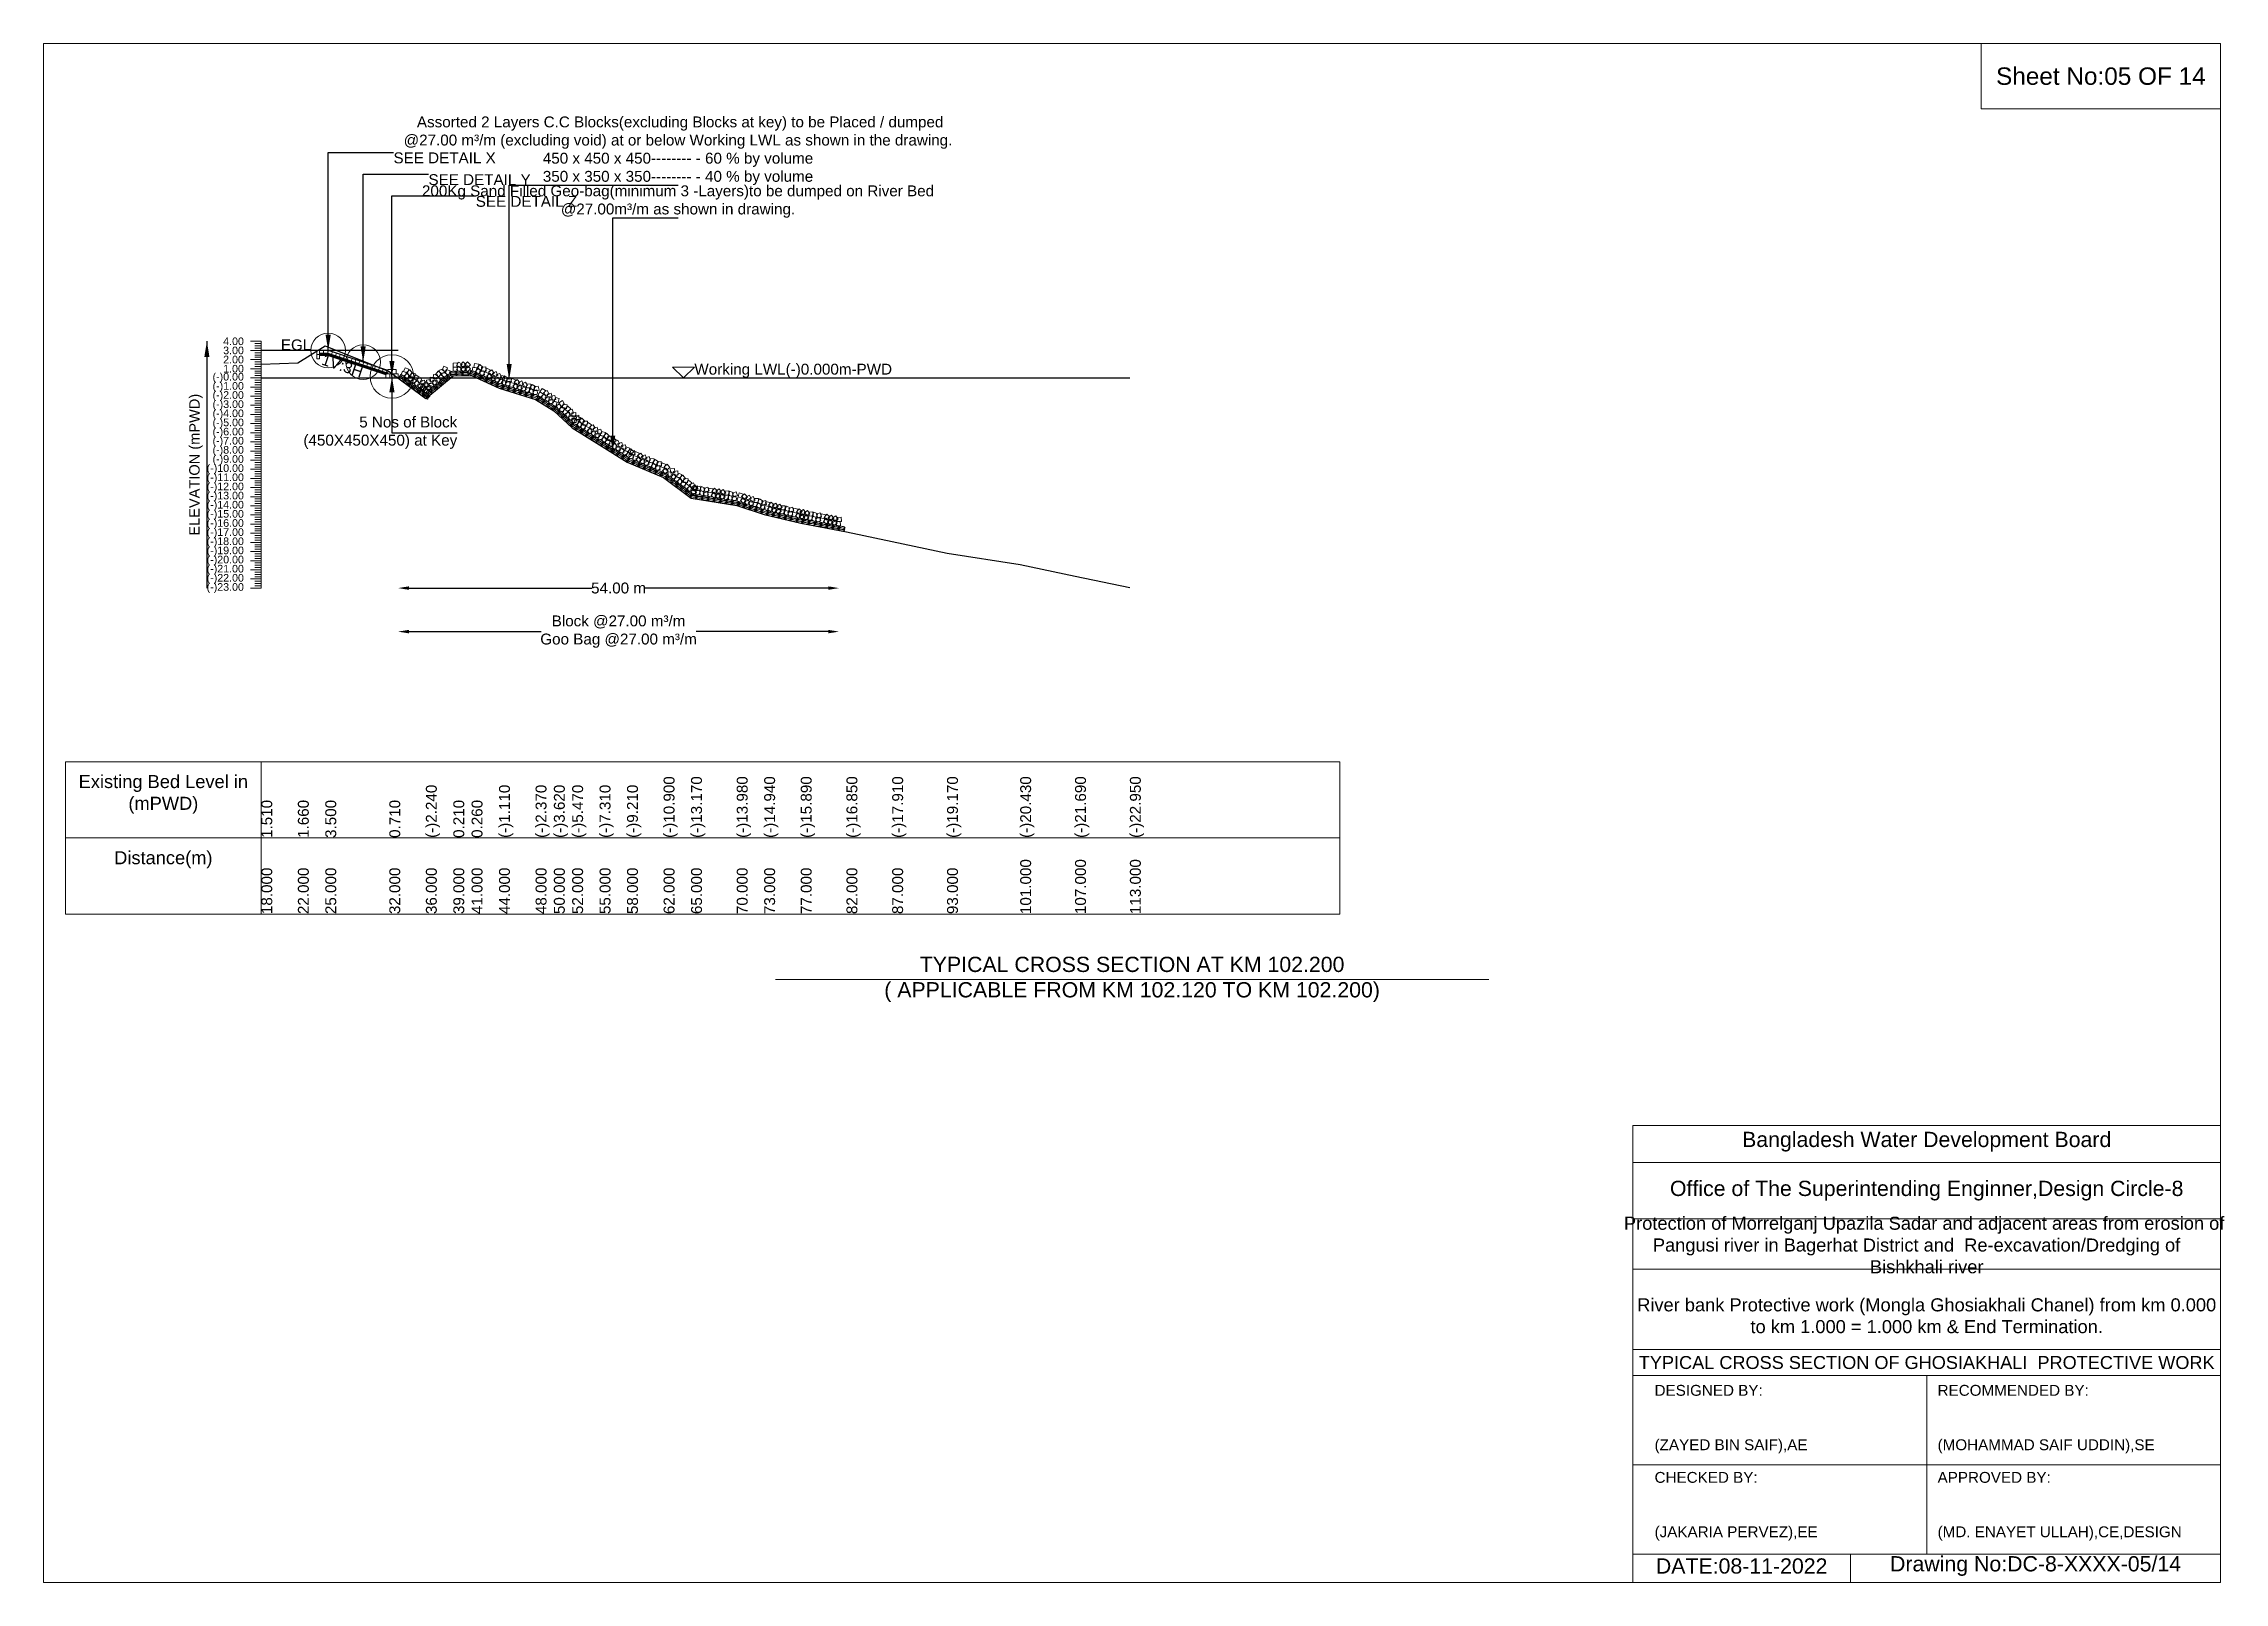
# Model space of a CAD drawing. Header units: inches. Extents: x 89000 to 305017, y -7071 to 0.
# Drawn here: x 160000 to 170017, y -7071 to 0 of the extents above; entities that cross this region are included whole.
import ezdxf

# ---------------------------------------------------------------- set-up
doc = ezdxf.new("R2010")
doc.units = ezdxf.units.IN
doc.header["$LTSCALE"] = 7
doc.header["$MEASUREMENT"] = 0
for name, color, linetype, lineweight in [('Cross section Data Border', 7, 'Continuous', 9), ('Cross Section Labels', 7, 'Continuous', 9), ('Existing_Bed_Level for Xsection', 7, 'Continuous', 25), ('Long Section Labels', 7, 'Continuous', 9)]:
    doc.layers.add(name, color=color, linetype=linetype, lineweight=lineweight)
doc.styles.get("Standard").update_dxf_attribs({"font": 'arial.ttf'})
doc.dimstyles.new('Appron Lebeling Style', dxfattribs={"dimtxt": 50, "dimasz": 50, "dimexe": 0.18, "dimexo": 0.0625, "dimgap": 0.09, "dimtad": 0, "dimtih": 1, "dimtoh": 1, "dimdec": 4, "dimzin": 0, "dimdsep": 46, "dimtxsty": 'Standard', "dimcen": 0.09, "dimse1": 1, "dimse2": 1, "dimadec": 0, "dimazin": 0, "dimtfac": 1, "dimtdec": 4, "dimtofl": 0, "dimtmove": 0, "dimatfit": 3, "dimfxl": 1, "dimtolj": 1, "dimtzin": 0, "dimarcsym": 0})
doc.dimstyles.get("Standard").update_dxf_attribs({"dimtxt": 0.18, "dimasz": 0.18, "dimexe": 0.18, "dimexo": 0.0625, "dimgap": 0.09, "dimtad": 0, "dimtih": 1, "dimtoh": 1, "dimdec": 4, "dimzin": 0, "dimdsep": 46, "dimtxsty": 'Standard', "dimcen": 0.09, "dimadec": 0, "dimazin": 0, "dimtfac": 1, "dimtdec": 4, "dimtofl": 0, "dimtmove": 0, "dimatfit": 3, "dimfxl": 1, "dimtolj": 1, "dimtzin": 0, "dimarcsym": 0})

msp = doc.modelspace()

# ---------------------------------------------------------------- texts
at = {"layer": 'Cross section Data Border', "char_height": 60, "width": 800, "attachment_point": 5}
for s, insert in [('Existing Bed Level in (mPWD)', (160550, -3450)), ('Distance(m)', (160550, -3750))]:
    msp.add_mtext(s, dxfattribs=dict(at, insert=insert))
at = {"layer": 'Cross Section Labels'}
for s, insert, char_height, attachment_point in [('Sheet No:05 OF 14', (169450, -150), 80, 5), (' Assorted 2 Layers C.C Blocks(excluding Blocks at key) to be Placed / dumped^J@27.00 m³/m (excluding void) at or below Working LWL as shown in the drawing.^J450 x 450 x 450-------- - 60 % by volume^J350 x 350 x 350-------- - 40 % by volume', (162914.18848, -650), 50, 8), ('SEE DETAIL X', (161607.1339, -500), 50, 1), ('SEE DETAIL Y', (161767.7839, -600), 50, 1), ('200Kg Sand Filled Geo-bag(minimum 3 -Layers)to be dumped on River Bed^J@27.00m³/m as shown in drawing.', (162914.18848, -800), 50, 8), ('SEE DETAIL Z', (161985.1339, -700), 50, 1), ('EGL', (161229.4892, -1410.1), 50, 9), ('Working LWL(-)0.000m-PWD', (162989.2339, -1536.1), 50, 7), ('5 Nos of Block ^J(450X450X450) at Key', (161900.0839, -1788.1), 50, 6), ('TYPICAL CROSS SECTION AT KM 102.200^J( APPLICABLE FROM KM 102.120 TO KM 102.200)', (165000, -4300), 70, 5), ('Bangladesh Water Development Board', (168650, -5046), 70, 5), ('Office of The Superintending Enginner,Design Circle-8', (168650, -5271), 70, 5)]:
    msp.add_mtext(s, dxfattribs=dict(at, insert=insert, char_height=char_height, attachment_point=attachment_point))
at = {"layer": 'Cross Section Labels', "insert": (161380.81812, -1456.79735), "char_height": 50, "attachment_point": 2, "rotation": 341.565051177}
msp.add_mtext('1V:3H', dxfattribs=at)
at = {"layer": 'Cross Section Labels'}
for s, insert, char_height, width, attachment_point in [('Protection of Morrelganj Upazila Sadar and adjacent areas from erosion of  Pangusi river in Bagerhat District and  Re-excavation/Dredging of     Bishkhali river', (168650, -5521), 60, 2800, 5), ('River bank Protective work (Mongla Ghosiakhali Chanel) from km 0.000 to km 1.000 = 1.000 km & End Termination.', (168650, -5846), 60, 2700, 5), ('TYPICAL CROSS SECTION OF GHOSIAKHALI  PROTECTIVE WORK', (168650, -6061), 59.5765532, 2800, 5), ('DESIGNED BY:^J^J^J(ZAYED BIN SAIF),AE', (167400, -6321), 50, 1400, 4), ('RECOMMENDED BY:^J^J^J(MOHAMMAD SAIF UDDIN),SE', (168700, -6321), 50, 1400, 4), ('CHECKED BY:^J^J^J(JAKARIA PERVEZ),EE', (167400, -6721), 50, 1400, 4), ('APPROVED BY:^J^J^J(MD. ENAYET ULLAH),CE,DESIGN', (168700, -6721), 50, 1400, 4), ('DATE:08-11-2022', (167800, -6996), 70, 1400, 5), ('Drawing No:DC-8-XXXX-05/14', (169150, -6996), 70, 2200, 5)]:
    msp.add_mtext(s, dxfattribs=dict(at, insert=insert, char_height=char_height, width=width, attachment_point=attachment_point))
at = {"layer": 'Long Section Labels', "char_height": 35, "attachment_point": 6}
for s, insert in [('4.00', (160920, -1368.1)), ('3.00', (160920, -1410.1)), ('2.00', (160920, -1452.1)), ('1.00', (160920, -1494.1)), ('(-)0.00', (160920, -1536.1)), ('(-)1.00', (160920, -1578.1)), ('(-)2.00', (160920, -1620.1)), ('(-)3.00', (160920, -1662.1)), ('(-)4.00', (160920, -1704.1)), ('(-)5.00', (160920, -1746.1)), ('(-)6.00', (160920, -1788.1)), ('(-)7.00', (160920, -1830.1)), ('(-)8.00', (160920, -1872.1)), ('(-)9.00', (160920, -1914.1)), ('(-)10.00', (160920, -1956.1)), ('(-)11.00', (160920, -1998.1)), ('(-)12.00', (160920, -2040.1)), ('(-)13.00', (160920, -2082.1)), ('(-)14.00', (160920, -2124.1)), ('(-)15.00', (160920, -2166.1)), ('(-)16.00', (160920, -2208.1)), ('(-)17.00', (160920, -2250.1)), ('(-)18.00', (160920, -2292.1)), ('(-)19.00', (160920, -2334.1)), ('(-)20.00', (160920, -2376.1)), ('(-)21.00', (160920, -2418.1)), ('(-)22.00', (160920, -2460.1)), ('(-)23.00', (160920, -2502.1))]:
    msp.add_mtext(s, dxfattribs=dict(at, insert=insert))
at = {"layer": 'Long Section Labels', "rotation": 90}
for s, insert, char_height, attachment_point in [('ELEVATION (mPWD)', (160700, -1935.1), 48, 5), ('(-)10.900', (162848, -3650), 50, 1), ('(-)13.170', (162974, -3650), 50, 1), ('(-)13.980', (163184, -3650), 50, 1), ('(-)14.940', (163310, -3650), 50, 1), ('(-)15.890', (163478, -3650), 50, 1), ('(-)16.850', (163688, -3650), 50, 1), ('(-)17.910', (163898, -3650), 50, 1), ('(-)19.170', (164150, -3650), 50, 1), ('(-)20.430', (164486, -3650), 50, 1), ('(-)21.690', (164738, -3650), 50, 1), ('(-)22.950', (164990, -3650), 50, 1), ('1.510', (161000, -3650), 50, 1), ('1.660', (161168, -3650), 50, 1), ('3.500', (161294, -3650), 50, 1), ('0.710', (161588, -3650), 50, 1), ('(-)2.240', (161756, -3650), 50, 1), ('0.210', (161882, -3650), 50, 1), ('0.260', (161966, -3650), 50, 1), ('(-)1.110', (162092, -3650), 50, 1), ('(-)2.370', (162260, -3650), 50, 1), ('(-)3.620', (162344, -3650), 50, 1), ('(-)5.470', (162428, -3650), 50, 1), ('(-)7.310', (162554, -3650), 50, 1), ('(-)9.210', (162680, -3650), 50, 1), ('18.000', (161000, -4000), 50, 1), ('22.000', (161168, -4000), 50, 1), ('25.000', (161294, -4000), 50, 1), ('32.000', (161588, -4000), 50, 1), ('36.000', (161756, -4000), 50, 1), ('39.000', (161882, -4000), 50, 1), ('41.000', (161966, -4000), 50, 1), ('44.000', (162092, -4000), 50, 1), ('48.000', (162260, -4000), 50, 1), ('50.000', (162344, -4000), 50, 1), ('52.000', (162428, -4000), 50, 1), ('55.000', (162554, -4000), 50, 1), ('58.000', (162680, -4000), 50, 1), ('62.000', (162848, -4000), 50, 1), ('65.000', (162974, -4000), 50, 1), ('70.000', (163184, -4000), 50, 1), ('73.000', (163310, -4000), 50, 1), ('77.000', (163478, -4000), 50, 1), ('82.000', (163688, -4000), 50, 1), ('87.000', (163898, -4000), 50, 1), ('93.000', (164150, -4000), 50, 1), ('101.000', (164486, -4000), 50, 1), ('107.000', (164738, -4000), 50, 1), ('113.000', (164990, -4000), 50, 1)]:
    msp.add_mtext(s, dxfattribs=dict(at, insert=insert, char_height=char_height, attachment_point=attachment_point))

# ---------------------------------------------------------------- blocks, each defined once
blk = doc.blocks.new('*D45')
at = {"layer": 'Cross Section Labels', "color": 0, "lineweight": -2, "transparency": 16777216}
for p, q in [((161678, -2502), (162519, -2502)), ((163604, -2502), (162764, -2502))]:
    blk.add_line(p, q, dxfattribs=at)
at = {"layer": 'Cross Section Labels', "color": 0, "transparency": 16777216}
for points in [[(161678, -2494), (161678, -2510), (161628, -2502)], [(163604, -2494), (163604, -2510), (163654, -2502)]]:
    blk.add_solid(points, dxfattribs=at)
at = {"layer": 'Defpoints', "color": 0, "transparency": 16777216}
for p in [(161628, -1536), (163654, -2237), (163654, -2502)]:
    blk.add_point(p, dxfattribs=at)
at = {"layer": 'Cross Section Labels', "color": 0, "transparency": 16777216, "insert": (162641, -2502), "char_height": 50, "attachment_point": 5}
blk.add_mtext('\\A1;54.00 m', dxfattribs=at)
blk = doc.blocks.new('*D46')
at = {"layer": 'Cross Section Labels', "color": 0, "lineweight": -2, "transparency": 16777216}
for p, q in [((161678, -2702), (162286, -2702)), ((163604, -2702), (162997, -2702))]:
    blk.add_line(p, q, dxfattribs=at)
at = {"layer": 'Cross Section Labels', "color": 0, "transparency": 16777216}
for points in [[(161678, -2694), (161678, -2710), (161628, -2702)], [(163604, -2694), (163604, -2710), (163654, -2702)]]:
    blk.add_solid(points, dxfattribs=at)
at = {"layer": 'Defpoints', "color": 0, "transparency": 16777216}
for p in [(161628, -1536), (163654, -2237), (163654, -2702)]:
    blk.add_point(p, dxfattribs=at)
at = {"layer": 'Cross Section Labels', "color": 0, "transparency": 16777216, "insert": (162641, -2702), "char_height": 50, "attachment_point": 5}
blk.add_mtext('\\A1;Block @27.00 m³/m ^JGoo Bag @27.00 m³/m ', dxfattribs=at)

# ---------------------------------------------------------------- dimensions: what is measured, and where the dimension line sits
at = {"layer": 'Cross Section Labels'}
for base, text, picture, middle in [((163654.38483, -2502.1), '54.00 m', '*D45', (162641.40936, -2502.1)), ((163654.38483, -2702.1), 'Block @27.00 m³/m ^JGoo Bag @27.00 m³/m ', '*D46', (162641.40936, -2702.1))]:
    dim = msp.add_linear_dim(base=base, p1=(161628.4339, -1536.1), p2=(163654.38483, -2237.34589), text=text, dimstyle='Appron Lebeling Style', dxfattribs=at)
    dim.commit()
    dim.dimension.update_dxf_attribs({"geometry": picture, "text_midpoint": middle})

# ---------------------------------------------------------------- linework, layer by layer
at = {"layer": 'Cross section Data Border'}
msp.add_lwpolyline([(160100, -3300), (165954.69378, -3300), (165954.69378, -4000), (160100, -4000)], close=True, dxfattribs=at)
for points in [[(161000, -3300), (161000, -4000)], [(160100, -3650), (165954.69378, -3650)]]:
    msp.add_lwpolyline(points, dxfattribs=at)
at = {"layer": 'Cross Section Labels'}
for points in [[(160000, 0), (170000, 0), (170000, -7071), (160000, -7071)], [(168900, 0), (170000, 0), (170000, -300), (168900, -300)], [(162939.2339, -1536.1), (162989.2339, -1486.1), (162889.2339, -1486.1)]]:
    msp.add_lwpolyline(points, close=True, dxfattribs=at)
for points in [[(163362, -4300), (165000, -4300), (166638, -4300)], [(167300, -7071), (167300, -4971), (170000, -4971)], [(167300, -5141), (170000, -5141)], [(167300, -5401), (170000, -5401)], [(167300, -5631), (170000, -5631)], [(167300, -6001), (170000, -6001)], [(167300, -6121), (170000, -6121)], [(168650, -6121), (168650, -6941)], [(167300, -6531), (170000, -6531)], [(167300, -6941), (170000, -6941)], [(168300, -6941), (168300, -7071)]]:
    msp.add_lwpolyline(points, dxfattribs=at)
for centre, radius in [((161307.1339, -1410.1), 80), ((161467.7839, -1463.65), 80), ((161600.0839, -1529.8), 100)]:
    msp.add_circle(centre, radius, dxfattribs=at)
at = {"layer": 'Existing_Bed_Level for Xsection'}
for points in [[(161000, -1472.68), (161168, -1466.38), (161294, -1389.1), (161588, -1506.28), (161756, -1630.18), (161882, -1527.28), (161966, -1525.18), (162092, -1582.72), (162260, -1635.64), (162344, -1688.14), (162428, -1765.84), (162554, -1843.12), (162680, -1922.92), (162848, -1993.9), (162974, -2089.24), (163184, -2123.26), (163310, -2163.58), (163478, -2203.48), (163688, -2243.8), (163898, -2288.32), (164150, -2341.24), (164486, -2394.16), (164738, -2447.08), (164990, -2500)], [(161628.4339, -1410.1), (161000, -1410.1)], [(161581.1839, -1501.45), (161309.07367, -1410.74659), (161307.1339, -1410.1), (161305.0892, -1410.1), (161267.2892, -1410.1)], [(161267.2892, -1422.7), (161305.0892, -1422.7), (161581.1839, -1514.73157)], [(161267.2892, -1426.9), (161304.40763, -1426.9), (161575.30763, -1517.2)], [(161267.2892, -1431.1), (161303.72607, -1431.1), (161571.7339, -1520.43594)], [(161000, -1536.1), (164990, -1536.1)]]:
    msp.add_lwpolyline(points, dxfattribs=at)
at = {"layer": 'Long Section Labels'}
for points in [[(161000, -1368.1), (160950, -1368.1)], [(161000, -1378.6), (160970, -1378.6)], [(161000, -1389.1), (160970, -1389.1)], [(161000, -1399.6), (160970, -1399.6)], [(161000, -2502.1), (161000, -2460.1), (161000, -2418.1), (161000, -2376.1), (161000, -2334.1), (161000, -2292.1), (161000, -2250.1), (161000, -2208.1), (161000, -2166.1), (161000, -2124.1), (161000, -2082.1), (161000, -2040.1), (161000, -1998.1), (161000, -1956.1), (161000, -1914.1), (161000, -1872.1), (161000, -1830.1), (161000, -1788.1), (161000, -1746.1), (161000, -1704.1), (161000, -1662.1), (161000, -1620.1), (161000, -1578.1), (161000, -1536.1), (161000, -1494.1), (161000, -1452.1), (161000, -1410.1), (161000, -1368.1)], [(161000, -1410.1), (160950, -1410.1)], [(161000, -1452.1), (160950, -1452.1)], [(161000, -1494.1), (160950, -1494.1)], [(161000, -1420.6), (160970, -1420.6)], [(161000, -1431.1), (160970, -1431.1)], [(161000, -1441.6), (160970, -1441.6)], [(161000, -1462.6), (160970, -1462.6)], [(161000, -1473.1), (160970, -1473.1)], [(161000, -1483.6), (160970, -1483.6)], [(161000, -1536.1), (160950, -1536.1)], [(161000, -1578.1), (160950, -1578.1)], [(161000, -1504.6), (160970, -1504.6)], [(161000, -1515.1), (160970, -1515.1)], [(161000, -1525.6), (160970, -1525.6)], [(161000, -1546.6), (160970, -1546.6)], [(161000, -1557.1), (160970, -1557.1)], [(161000, -1567.6), (160970, -1567.6)], [(161000, -1588.6), (160970, -1588.6)], [(161000, -1599.1), (160970, -1599.1)], [(161000, -1620.1), (160950, -1620.1)], [(161000, -1662.1), (160950, -1662.1)], [(161000, -1609.6), (160970, -1609.6)], [(161000, -1630.6), (160970, -1630.6)], [(161000, -1641.1), (160970, -1641.1)], [(161000, -1651.6), (160970, -1651.6)], [(161000, -1672.6), (160970, -1672.6)], [(161000, -1683.1), (160970, -1683.1)], [(161000, -1693.6), (160970, -1693.6)], [(161000, -1704.1), (160950, -1704.1)], [(161000, -1746.1), (160950, -1746.1)], [(161000, -1788.1), (160950, -1788.1)], [(161000, -1714.6), (160970, -1714.6)], [(161000, -1725.1), (160970, -1725.1)], [(161000, -1735.6), (160970, -1735.6)], [(161000, -1756.6), (160970, -1756.6)], [(161000, -1767.1), (160970, -1767.1)], [(161000, -1777.6), (160970, -1777.6)], [(161000, -1798.6), (160970, -1798.6)], [(161000, -1830.1), (160950, -1830.1)], [(161000, -1872.1), (160950, -1872.1)], [(161000, -1809.1), (160970, -1809.1)], [(161000, -1819.6), (160970, -1819.6)], [(161000, -1840.6), (160970, -1840.6)], [(161000, -1851.1), (160970, -1851.1)], [(161000, -1861.6), (160970, -1861.6)], [(161000, -1882.6), (160970, -1882.6)], [(161000, -1893.1), (160970, -1893.1)], [(161000, -1914.1), (160950, -1914.1)], [(161000, -1956.1), (160950, -1956.1)], [(161000, -1998.1), (160950, -1998.1)], [(161000, -1903.6), (160970, -1903.6)], [(161000, -1924.6), (160970, -1924.6)], [(161000, -1935.1), (160970, -1935.1)], [(161000, -1945.6), (160970, -1945.6)], [(161000, -1966.6), (160970, -1966.6)], [(161000, -1977.1), (160970, -1977.1)], [(161000, -1987.6), (160970, -1987.6)], [(161000, -2040.1), (160950, -2040.1)], [(161000, -2082.1), (160950, -2082.1)], [(161000, -2008.6), (160970, -2008.6)], [(161000, -2019.1), (160970, -2019.1)], [(161000, -2029.6), (160970, -2029.6)], [(161000, -2050.6), (160970, -2050.6)], [(161000, -2061.1), (160970, -2061.1)], [(161000, -2071.6), (160970, -2071.6)], [(161000, -2092.6), (160970, -2092.6)], [(161000, -2103.1), (160970, -2103.1)], [(161000, -2124.1), (160950, -2124.1)], [(161000, -2166.1), (160950, -2166.1)], [(161000, -2113.6), (160970, -2113.6)], [(161000, -2134.6), (160970, -2134.6)], [(161000, -2145.1), (160970, -2145.1)], [(161000, -2155.6), (160970, -2155.6)], [(161000, -2176.6), (160970, -2176.6)], [(161000, -2187.1), (160970, -2187.1)], [(161000, -2197.6), (160970, -2197.6)], [(161000, -2208.1), (160950, -2208.1)], [(161000, -2250.1), (160950, -2250.1)], [(161000, -2292.1), (160950, -2292.1)], [(161000, -2218.6), (160970, -2218.6)], [(161000, -2229.1), (160970, -2229.1)], [(161000, -2239.6), (160970, -2239.6)], [(161000, -2260.6), (160970, -2260.6)], [(161000, -2271.1), (160970, -2271.1)], [(161000, -2281.6), (160970, -2281.6)], [(161000, -2302.6), (160970, -2302.6)], [(161000, -2334.1), (160950, -2334.1)], [(161000, -2376.1), (160950, -2376.1)], [(161000, -2313.1), (160970, -2313.1)], [(161000, -2323.6), (160970, -2323.6)], [(161000, -2344.6), (160970, -2344.6)], [(161000, -2355.1), (160970, -2355.1)], [(161000, -2365.6), (160970, -2365.6)], [(161000, -2386.6), (160970, -2386.6)], [(161000, -2397.1), (160970, -2397.1)], [(161000, -2418.1), (160950, -2418.1)], [(161000, -2460.1), (160950, -2460.1)], [(161000, -2502.1), (160950, -2502.1)], [(161000, -2407.6), (160970, -2407.6)], [(161000, -2428.6), (160970, -2428.6)], [(161000, -2439.1), (160970, -2439.1)], [(161000, -2449.6), (160970, -2449.6)], [(161000, -2470.6), (160970, -2470.6)], [(161000, -2481.1), (160970, -2481.1)], [(161000, -2491.6), (160970, -2491.6)]]:
    msp.add_lwpolyline(points, dxfattribs=at)
for points in [[(161267.2892, -1410.1), (161254.6892, -1410.1), (161254.6892, -1429), (161267.2892, -1429)], [(161267.2892, -1429), (161254.6892, -1429), (161254.6892, -1447.9), (161267.2892, -1447.9)], [(161286.1892, -1410.1), (161267.2892, -1410.1), (161267.2892, -1422.7), (161286.1892, -1422.7)], [(161305.0892, -1410.1), (161286.1892, -1410.1), (161286.1892, -1422.7), (161305.0892, -1422.7)], [(161327.00378, -1416.7233), (161309.07367, -1410.74659), (161305.0892, -1422.7), (161323.01931, -1428.6767)], [(161344.9339, -1422.7), (161327.00378, -1416.7233), (161323.01931, -1428.6767), (161340.94943, -1434.65341)], [(161362.86401, -1428.6767), (161344.9339, -1422.7), (161340.94943, -1434.65341), (161358.87954, -1440.63011)], [(161380.79413, -1434.65341), (161362.86401, -1428.6767), (161358.87954, -1440.63011), (161376.80966, -1446.60682)], [(161398.72424, -1440.63011), (161380.79413, -1434.65341), (161376.80966, -1446.60682), (161394.73977, -1452.58352)], [(161416.65436, -1446.60682), (161398.72424, -1440.63011), (161394.73977, -1452.58352), (161412.66989, -1458.56023)], [(161434.58447, -1452.58352), (161416.65436, -1446.60682), (161412.66989, -1458.56023), (161430.6, -1464.53693)], [(161452.51458, -1458.56023), (161434.58447, -1452.58352), (161430.6, -1464.53693), (161448.53011, -1470.51364)], [(161470.4447, -1464.53693), (161452.51458, -1458.56023), (161448.53011, -1470.51364), (161466.46023, -1476.49034)], [(161488.37481, -1470.51364), (161470.4447, -1464.53693), (161466.46023, -1476.49034), (161484.39034, -1482.46705)], [(161506.30493, -1476.49034), (161488.37481, -1470.51364), (161484.39034, -1482.46705), (161502.32046, -1488.44375)], [(161524.23504, -1482.46705), (161506.30493, -1476.49034), (161502.32046, -1488.44375), (161520.25057, -1494.42046)], [(161542.16516, -1488.44375), (161524.23504, -1482.46705), (161520.25057, -1494.42046), (161538.18069, -1500.39716)], [(161560.09527, -1494.42046), (161542.16516, -1488.44375), (161538.18069, -1500.39716), (161556.1108, -1506.37387)], [(161578.02538, -1500.39716), (161560.09527, -1494.42046), (161556.1108, -1506.37387), (161574.04091, -1512.35057)], [(161600.0839, -1498.3), (161581.1839, -1498.3), (161581.1839, -1517.2), (161600.0839, -1517.2)], [(161618.9839, -1498.3), (161600.0839, -1498.3), (161600.0839, -1517.2), (161618.9839, -1517.2)], [(161677.82619, -1496.30296), (161660.22891, -1489.40762), (161653.33357, -1507.00491), (161670.93085, -1513.90024)], [(161694.07116, -1514.36628), (161682.28506, -1499.59138), (161667.51015, -1511.37747), (161679.29625, -1526.15238)], [(161833.39006, -1494.09562), (161816.15449, -1501.85095), (161823.90982, -1519.08652), (161841.14539, -1511.33119)], [(161837.8096, -1482.44659), (161831.09903, -1500.11516), (161848.76759, -1506.82573), (161855.47817, -1489.15717)], [(161849.76451, -1497.08525), (161843.05393, -1514.75381), (161860.72249, -1521.46439), (161867.43307, -1503.79583)], [(161899.52915, -1467.60327), (161880.63506, -1468.07562), (161881.10741, -1486.96972), (161900.00151, -1486.49736)], [(161900.00151, -1486.49736), (161881.10741, -1486.96972), (161881.57976, -1505.86381), (161900.47386, -1505.39146)], [(161922.02857, -1473.02598), (161905.42422, -1463.99794), (161896.39618, -1480.6023), (161913.00053, -1489.63034)], [(161922.50093, -1491.92008), (161905.89657, -1482.89204), (161896.86853, -1499.49639), (161913.47289, -1508.52443)], [(161927.77779, -1462.98151), (161914.7462, -1476.67047), (161928.43516, -1489.70206), (161941.46675, -1476.0131)], [(161928.25014, -1481.87561), (161915.21855, -1495.56457), (161928.90751, -1508.59616), (161941.9391, -1494.9072)], [(161960.36058, -1475.53011), (161946.66125, -1462.50943), (161933.64056, -1476.20876), (161947.33989, -1489.22944)], [(161960.83293, -1494.42421), (161947.1336, -1481.40352), (161934.11291, -1495.10285), (161947.81225, -1508.12354)], [(161990.744, -1489.81815), (161972.105, -1486.68798), (161968.97483, -1505.32697), (161987.61383, -1508.45714)], [(161998.59508, -1472.62599), (161979.95609, -1469.49582), (161976.82592, -1488.13481), (161995.46491, -1491.26498)], [(162010.35562, -1504.15576), (161995.78369, -1492.11961), (161983.74754, -1506.69154), (161998.31947, -1518.72769)], [(162018.2067, -1486.9636), (162003.63478, -1474.92745), (161991.59862, -1489.49938), (162006.17055, -1501.53553)], [(162030.60977, -1485.78206), (162011.79431, -1487.56763), (162013.57988, -1506.3831), (162032.39535, -1504.59752)], [(162051.80861, -1499.26313), (162034.61645, -1491.41204), (162026.76536, -1508.6042), (162043.95752, -1516.45529)], [(162069.65979, -1513.99287), (162058.68727, -1498.60411), (162043.29851, -1509.57663), (162054.27103, -1524.96539)], [(161590.6339, -1517.2), (161571.7339, -1517.2), (161571.7339, -1536.1), (161590.6339, -1536.1)], [(161609.5339, -1517.2), (161590.6339, -1517.2), (161590.6339, -1536.1), (161609.5339, -1536.1)], [(161628.4339, -1517.2), (161609.5339, -1517.2), (161609.5339, -1536.1), (161628.4339, -1536.1)], [(161666.60824, -1511.51373), (161649.01096, -1504.6184), (161642.11562, -1522.21568), (161659.7129, -1529.11102)], [(161682.85321, -1529.57706), (161671.06711, -1514.80215), (161656.2922, -1526.58825), (161668.0783, -1541.36316)], [(161695.23424, -1530.97073), (161676.45361, -1528.84985), (161674.33273, -1547.63047), (161693.11335, -1549.75136)], [(161706.45218, -1515.75996), (161687.67156, -1513.63907), (161685.55067, -1532.4197), (161704.3313, -1534.54058)], [(161713.20862, -1548.52213), (161697.99784, -1537.30419), (161686.7799, -1552.51496), (161701.99067, -1563.73291)], [(161724.42656, -1533.31136), (161709.21579, -1522.09341), (161697.99784, -1537.30419), (161713.20862, -1548.52213)], [(161727.65013, -1566.60728), (161720.07582, -1549.2914), (161702.75993, -1556.86571), (161710.33425, -1574.18159)], [(161730.91946, -1577.77994), (161713.68389, -1585.53527), (161721.43922, -1602.77084), (161738.67479, -1595.01551)], [(161738.86808, -1551.3965), (161731.29376, -1534.08062), (161713.97788, -1541.65493), (161721.55219, -1558.97082)], [(161738.35237, -1562.20196), (161719.66332, -1565.01787), (161722.47924, -1583.70692), (161741.16829, -1580.89101)], [(161742.87436, -1592.4186), (161725.63879, -1600.17393), (161733.39412, -1617.4095), (161750.62969, -1609.65417)], [(161735.339, -1566.13092), (161728.62843, -1583.79948), (161746.29699, -1590.51006), (161753.00757, -1572.84149)], [(161749.57032, -1546.99118), (161730.88127, -1549.8071), (161733.69719, -1568.49615), (161752.38624, -1565.68023)], [(161756.38538, -1592.10039), (161753.55458, -1573.41359), (161734.86778, -1576.24438), (161737.69858, -1594.93119)], [(161747.29391, -1580.76957), (161740.58333, -1598.43814), (161758.25189, -1605.14872), (161764.96247, -1587.48015)], [(161756.79853, -1553.0688), (161742.15987, -1565.02371), (161754.11478, -1579.66236), (161768.75343, -1567.70746)], [(161767.60333, -1576.88961), (161764.77253, -1558.20281), (161746.08573, -1561.03361), (161748.91653, -1579.72041)], [(161773.08367, -1590.03936), (161755.48638, -1583.14402), (161748.59105, -1600.74131), (161766.18833, -1607.63664)], [(161768.75343, -1567.70746), (161754.11478, -1579.66236), (161766.06968, -1594.30102), (161780.70834, -1582.34612)], [(161777.89931, -1543.5616), (161759.24623, -1546.60669), (161762.29132, -1565.25977), (161780.9444, -1562.21468)], [(161784.30161, -1574.82859), (161766.70433, -1567.93325), (161759.80899, -1585.53053), (161777.40628, -1592.42587)], [(161789.85421, -1558.20025), (161771.20113, -1561.24534), (161774.24622, -1579.89842), (161792.8993, -1576.85333)], [(161776.2847, -1532.10132), (161774.37951, -1550.90505), (161793.18324, -1552.81024), (161795.08843, -1534.00651)], [(161788.2396, -1546.73998), (161786.33441, -1565.54371), (161805.13814, -1567.44889), (161807.04333, -1548.64516)], [(161809.72035, -1522.04336), (161790.91511, -1520.15315), (161789.0249, -1538.95839), (161807.83014, -1540.8486)], [(161811.86333, -1505.35539), (161800.82071, -1520.69392), (161816.15924, -1531.73655), (161827.20186, -1516.39802)], [(161821.67526, -1536.68202), (161802.87002, -1534.7918), (161800.9798, -1553.59705), (161819.78504, -1555.48726)], [(161823.81823, -1519.99405), (161812.77561, -1535.33258), (161828.11414, -1546.3752), (161839.15676, -1531.03668)], [(161845.34496, -1508.73428), (161828.10939, -1516.4896), (161835.86472, -1533.72517), (161853.10029, -1525.96985)], [(162022.75868, -1502.97422), (162003.94322, -1504.75979), (162005.72879, -1523.57526), (162024.54426, -1521.78968)], [(162043.95752, -1516.45529), (162026.76536, -1508.6042), (162018.91428, -1525.79636), (162036.10644, -1533.64745)], [(162061.8087, -1531.18503), (162050.83618, -1515.79627), (162035.44742, -1526.7688), (162046.41995, -1542.15755)], [(162071.37662, -1524.67352), (162053.66574, -1531.2716), (162060.26383, -1548.98248), (162077.97471, -1542.3844)], [(162079.22771, -1507.48135), (162061.51683, -1514.07944), (162068.11491, -1531.79032), (162085.82579, -1525.19223)], [(162095.17129, -1550.2258), (162088.5591, -1532.52018), (162070.85348, -1539.13237), (162077.46567, -1556.83799)], [(162103.02238, -1533.03364), (162096.41019, -1515.32802), (162078.70457, -1521.94021), (162085.31676, -1539.64583)], [(162111.08913, -1544.77576), (162092.45014, -1541.64559), (162089.31997, -1560.28458), (162107.95896, -1563.41475)], [(162118.94022, -1527.5836), (162100.30122, -1524.45343), (162097.17105, -1543.09242), (162115.81005, -1546.22259)], [(162127.50578, -1554.53559), (162111.56495, -1544.38177), (162101.41113, -1560.32259), (162117.35195, -1570.47641)], [(162133.18422, -1536.5088), (162117.24339, -1526.35497), (162107.08957, -1542.29579), (162123.03039, -1552.44962)], [(162139.66957, -1551.83853), (162121.21624, -1555.9232), (162125.30092, -1574.37653), (162143.75425, -1570.29186)], [(162145.34801, -1533.81173), (162126.89468, -1537.89641), (162130.97936, -1556.34974), (162149.43269, -1552.26506)], [(162162.36466, -1562.61179), (162144.33786, -1556.93335), (162138.65942, -1574.96015), (162156.68622, -1580.63859)], [(162168.0431, -1544.585), (162150.0163, -1538.90656), (162144.33786, -1556.93335), (162162.36466, -1562.61179)], [(162181.89093, -1575.03573), (162169.11015, -1561.11231), (162155.18673, -1573.89309), (162167.96751, -1587.81651)], [(162187.56937, -1557.00894), (162174.78859, -1543.08552), (162160.86517, -1555.8663), (162173.64595, -1569.78972)], [(162190.58597, -1567.39758), (162173.82036, -1576.12251), (162182.54529, -1592.88812), (162199.3109, -1584.16319)], [(162196.26441, -1549.37079), (162179.4988, -1558.09572), (162188.22373, -1574.86133), (162204.98934, -1566.1364)], [(162217.34089, -1589.83148), (162208.60261, -1573.07283), (162191.84396, -1581.8111), (162200.58223, -1598.56976)], [(162223.01933, -1571.80468), (162214.28105, -1555.04603), (162197.5224, -1563.78431), (162206.26068, -1580.54296)], [(162232.46816, -1582.46628), (162213.58576, -1581.65079), (162212.77027, -1600.53319), (162231.65267, -1601.34867)], [(162238.1466, -1564.43948), (162219.2642, -1563.62399), (162218.44871, -1582.50639), (162237.33111, -1583.32188)], [(162253.69334, -1594.28468), (162237.75251, -1584.13085), (162227.59869, -1600.07167), (162243.53951, -1610.2255)], [(162259.37178, -1576.25788), (162243.43096, -1566.10405), (162233.27713, -1582.04487), (162249.21795, -1592.1987)], [(162265.85713, -1591.58761), (162247.4038, -1595.67228), (162251.48848, -1614.12562), (162269.94181, -1610.04094)], [(162271.53557, -1573.56081), (162253.08224, -1577.64549), (162257.16692, -1596.09882), (162275.62025, -1592.01415)], [(162295.98436, -1610.58296), (162279.95719, -1600.56598), (162269.94021, -1616.59315), (162285.96738, -1626.61013)], [(162306.00134, -1594.55579), (162289.97417, -1584.53881), (162279.95719, -1600.56598), (162295.98436, -1610.58296)], [(162321.78876, -1611.47876), (162312.90733, -1594.79553), (162296.2241, -1603.67697), (162305.10553, -1620.3602)], [(162311.77178, -1627.50593), (162302.89035, -1610.8227), (162286.20712, -1619.70414), (162295.08855, -1636.38736)], [(162322.1042, -1622.29191), (162303.68652, -1626.53443), (162307.92903, -1644.95211), (162326.34672, -1640.7096)], [(162332.12118, -1606.26475), (162313.7035, -1610.50726), (162317.94601, -1628.92494), (162336.3637, -1624.68243)], [(162342.37952, -1650.71755), (162338.12235, -1632.30325), (162319.70805, -1636.56043), (162323.96522, -1654.97473)], [(162352.3965, -1634.69039), (162348.13933, -1616.27609), (162329.72503, -1620.53326), (162333.9822, -1638.94756)], [(162358.87028, -1647.38055), (162340.79553, -1641.85665), (162335.27163, -1659.9314), (162353.34638, -1665.4553)], [(162368.88726, -1631.35338), (162350.81251, -1625.82948), (162345.28861, -1643.90423), (162363.36336, -1649.42813)], [(162380.36468, -1670.62644), (162370.28782, -1654.63685), (162354.29823, -1664.7137), (162364.37509, -1680.70329)], [(162393.19857, -1656.75196), (162383.12172, -1640.76237), (162367.13212, -1650.83922), (162377.20898, -1666.82881)], [(162392.51512, -1673.38305), (162374.08502, -1669.19478), (162369.89675, -1687.62487), (162388.32684, -1691.81315)], [(162408.4346, -1692.81756), (162394.56012, -1679.98367), (162381.72623, -1693.85815), (162395.60071, -1706.69204)], [(162405.34901, -1659.50858), (162386.91892, -1655.3203), (162382.73064, -1673.75039), (162401.16074, -1677.93867)], [(162421.26849, -1678.94309), (162407.39401, -1666.10919), (162394.56012, -1679.98367), (162408.4346, -1692.81756)], [(162420.78383, -1712.39118), (162415.17432, -1694.34281), (162397.12595, -1699.95233), (162402.73547, -1718.00069)], [(162433.61772, -1698.5167), (162428.00821, -1680.46833), (162409.95985, -1686.07785), (162415.56936, -1704.12621)], [(162444.7421, -1695.32404), (162425.85614, -1696.05233), (162426.58443, -1714.93829), (162445.47039, -1714.21)], [(162431.90821, -1709.19852), (162413.02225, -1709.92681), (162413.75053, -1728.81277), (162432.6365, -1728.08448)], [(162446.5182, -1740.91056), (162445.77488, -1722.02519), (162426.8895, -1722.76851), (162427.63282, -1741.65389)], [(162457.76255, -1734.30167), (162439.64186, -1728.9304), (162434.27059, -1747.05109), (162452.39128, -1752.42236)], [(162459.3521, -1727.03608), (162458.60877, -1708.15071), (162439.72339, -1708.89403), (162440.46672, -1727.77941)], [(162467.64401, -1718.19059), (162449.52332, -1712.81933), (162444.15205, -1730.94002), (162462.27274, -1736.31129)], [(162475.48718, -1750.91553), (162462.48534, -1737.19831), (162448.76812, -1750.20015), (162461.76996, -1763.91737)], [(162485.36864, -1734.80445), (162472.3668, -1721.08723), (162458.64958, -1734.08908), (162471.65142, -1747.8063)], [(162487.94192, -1751.24947), (162469.0489, -1750.7361), (162468.53553, -1769.62913), (162487.42855, -1770.1425)], [(162497.82338, -1735.1384), (162478.93036, -1734.62503), (162478.41699, -1753.51805), (162497.31001, -1754.03142)], [(162507.34607, -1767.20595), (162491.23499, -1757.32449), (162481.35353, -1773.43557), (162497.46461, -1783.31703)], [(162517.22753, -1751.09488), (162501.11645, -1741.21342), (162491.23499, -1757.32449), (162507.34607, -1767.20595)], [(162523.27565, -1783.99518), (162514.25383, -1767.38744), (162497.6461, -1776.40926), (162506.66792, -1793.017)], [(162533.15711, -1767.8841), (162524.13529, -1751.27637), (162507.52756, -1760.29819), (162516.54938, -1776.90592)], [(162533.56373, -1778.69421), (162515.18248, -1783.0919), (162519.58017, -1801.47315), (162537.96142, -1797.07546)], [(162543.44519, -1762.58314), (162525.06394, -1766.98082), (162529.46163, -1785.36207), (162547.84288, -1780.96439)], [(162554.07806, -1806.94785), (162549.66574, -1788.57011), (162531.28799, -1792.98243), (162535.70032, -1811.36017)], [(162563.95952, -1790.83677), (162559.5472, -1772.45903), (162541.16945, -1776.87135), (162545.58178, -1795.2491)], [(162570.54008, -1803.47189), (162552.41939, -1798.10062), (162547.04812, -1816.22131), (162565.16881, -1821.59258)], [(162580.42154, -1787.36081), (162562.30085, -1781.98954), (162556.92958, -1800.11024), (162575.05027, -1805.4815)], [(162598.7054, -1804.61457), (162585.90248, -1790.71151), (162571.99942, -1803.51443), (162584.80234, -1817.4175)], [(162588.59292, -1820.58165), (162575.79, -1806.67859), (162561.88693, -1819.48151), (162574.68986, -1833.38458)], [(162601.04156, -1821.09495), (162582.15789, -1820.30952), (162581.37245, -1839.19319), (162600.25612, -1839.97862)], [(162611.15404, -1805.12787), (162592.27037, -1804.34243), (162591.48494, -1823.22611), (162610.36861, -1824.01154)], [(162620.21387, -1837.32926), (162604.24679, -1827.21677), (162594.1343, -1843.18385), (162610.10138, -1853.29634)], [(162630.32635, -1821.36217), (162614.35927, -1811.24969), (162604.24679, -1827.21677), (162620.21387, -1837.32926)], [(162635.89998, -1854.34618), (162627.11831, -1837.61022), (162610.38235, -1846.3919), (162619.16403, -1863.12785)], [(162646.01247, -1838.3791), (162637.23079, -1821.64314), (162620.49484, -1830.42482), (162629.27651, -1847.16077)], [(162646.26335, -1849.19394), (162627.82066, -1853.32642), (162631.95315, -1871.76911), (162650.39583, -1867.63662)], [(162656.37583, -1833.22686), (162637.93315, -1837.35934), (162642.06563, -1855.80202), (162660.50832, -1851.66954)], [(162666.36861, -1877.74012), (162662.22144, -1859.30073), (162643.78205, -1863.4479), (162647.92922, -1881.88728)], [(162676.48109, -1861.77304), (162672.33392, -1843.33365), (162653.89454, -1847.48082), (162658.0417, -1865.9202)], [(162682.87899, -1874.50162), (162664.83754, -1868.86991), (162659.20583, -1886.91136), (162677.24728, -1892.54307)], [(162692.99147, -1858.53454), (162674.95002, -1852.90283), (162669.31832, -1870.94428), (162687.35976, -1876.57599)], [(162700.36248, -1891.36905), (162687.55956, -1877.46598), (162673.6565, -1890.26891), (162686.45942, -1904.17197)], [(162710.47497, -1875.40196), (162697.67204, -1861.4989), (162683.76898, -1874.30182), (162696.5719, -1888.20489)], [(162707.27403, -1886.91954), (162688.5174, -1889.24305), (162690.84091, -1907.99968), (162709.59754, -1905.67617)], [(162714.62971, -1869.50966), (162695.87308, -1871.83316), (162698.19658, -1890.5898), (162716.95322, -1888.26629)], [(162728.85013, -1899.78818), (162711.44025, -1892.43251), (162704.08457, -1909.84239), (162721.49446, -1917.19806)], [(162736.20581, -1882.3783), (162718.79593, -1875.02262), (162711.44025, -1892.43251), (162728.85013, -1899.78818)], [(162747.11569, -1914.00082), (162735.7071, -1898.93251), (162720.63879, -1910.3411), (162732.04737, -1925.40941)], [(162754.47136, -1896.59094), (162743.06278, -1881.52263), (162727.99446, -1892.93121), (162739.40305, -1907.99953)], [(162763.84895, -1889.80818), (162746.33422, -1896.9106), (162753.43665, -1914.42533), (162770.95137, -1907.3229)], [(162788.3654, -1914.66878), (162781.24903, -1897.15971), (162763.73996, -1904.27608), (162770.85633, -1921.78515)], [(162756.49327, -1907.21806), (162738.97855, -1914.32049), (162746.08097, -1931.83521), (162763.5957, -1924.73279)], [(162781.00972, -1932.07866), (162773.89335, -1914.5696), (162756.38429, -1921.68597), (162763.50066, -1939.19503)], [(162796.76501, -1926.17514), (162778.04404, -1923.57987), (162775.44877, -1942.30083), (162794.16973, -1944.89611)], [(162804.12068, -1908.76526), (162785.39972, -1906.16999), (162782.80444, -1924.89095), (162801.52541, -1927.48622)], [(162816.77906, -1939.94541), (162801.86852, -1928.33138), (162790.25448, -1943.24191), (162805.16502, -1954.85595)], [(162824.13473, -1922.53553), (162809.2242, -1910.92149), (162797.61016, -1925.83203), (162812.5207, -1937.44607)], [(162829.14322, -1938.40927), (162810.38658, -1940.73278), (162812.71009, -1959.48941), (162831.46673, -1957.1659)], [(162836.49889, -1920.99938), (162817.74226, -1923.32289), (162820.06577, -1942.07953), (162838.8224, -1939.75602)], [(162850.71932, -1951.27791), (162833.30943, -1943.92224), (162825.95376, -1961.33212), (162843.36364, -1968.68779)], [(162858.07499, -1933.86803), (162840.66511, -1926.51235), (162833.30943, -1943.92224), (162850.71932, -1951.27791)], [(162868.98487, -1965.49055), (162857.57628, -1950.42224), (162842.50797, -1961.83083), (162853.91656, -1976.89914)], [(162876.34055, -1948.08067), (162864.93196, -1933.01236), (162849.86364, -1944.42094), (162861.27223, -1959.48926)], [(162886.07208, -1967.23754), (162867.3498, -1969.82335), (162869.93561, -1988.54562), (162888.65789, -1985.95981)], [(162897.47628, -1952.1659), (162878.75401, -1954.75171), (162881.33982, -1973.47399), (162900.06209, -1970.88818)], [(162903.73595, -1997.35553), (162901.13523, -1978.63532), (162882.41502, -1981.23604), (162885.01574, -1999.95625)], [(162915.14015, -1982.28389), (162912.53943, -1963.56368), (162893.81922, -1966.1644), (162896.41994, -1984.88461)], [(162920.45832, -1995.50006), (162902.94719, -1988.38878), (162895.83591, -2005.89991), (162913.34704, -2013.01119)], [(162931.86252, -1980.42842), (162914.35139, -1973.31715), (162907.24011, -1990.82828), (162924.75125, -1997.93956)], [(162936.47986, -2013.76184), (162924.8764, -1998.84307), (162909.95763, -2010.44654), (162921.5611, -2025.36531)], [(162947.88407, -1998.69021), (162936.2806, -1983.77144), (162921.36184, -1995.3749), (162932.9653, -2010.29367)], [(162960.24701, -2000.23607), (162941.4939, -1997.88433), (162939.14216, -2016.63745), (162957.89527, -2018.98919)], [(162948.84281, -2015.30771), (162930.0897, -2012.95596), (162927.73795, -2031.70908), (162946.49107, -2034.06082)], [(162966.59994, -2033.07888), (162951.5283, -2021.67468), (162940.1241, -2036.74631), (162955.19573, -2048.15051)], [(162978.00414, -2018.00725), (162962.9325, -2006.60304), (162951.5283, -2021.67468), (162966.59994, -2033.07888)], [(162980.81789, -2051.3403), (162973.45715, -2033.93256), (162956.04941, -2041.2933), (162963.41015, -2058.70104)], [(162992.2221, -2036.26867), (162984.86135, -2018.86092), (162967.45361, -2026.22166), (162974.81435, -2043.62941)], [(162991.57352, -2047.06696), (162972.85124, -2049.65277), (162975.43705, -2068.37504), (162994.15933, -2065.78923)], [(162999.49517, -2062.09237), (162988.4339, -2046.76729), (162973.10881, -2057.82857), (162984.17009, -2073.15365)], [(163002.51757, -2043.4356), (162991.45629, -2028.11052), (162976.13121, -2039.17179), (162987.19249, -2054.49688)], [(163002.97772, -2031.99532), (162984.25544, -2034.58114), (162986.84126, -2053.30341), (163005.56353, -2050.7176)], [(163013.40368, -2052.62486), (162994.60076, -2054.53795), (162996.51385, -2073.34088), (163015.31677, -2071.42779)], [(163016.42608, -2033.96809), (162997.62315, -2035.88118), (162999.53624, -2054.6841), (163018.33917, -2052.77102)], [(163036.10996, -2061.26244), (163018.87271, -2053.51084), (163011.12111, -2070.74809), (163028.35836, -2078.49969)], [(163039.13236, -2042.60567), (163021.89511, -2034.85407), (163014.14351, -2052.09132), (163031.38076, -2059.84292)], [(163047.75837, -2056.84127), (163030.08592, -2063.5416), (163036.78625, -2081.21405), (163054.4587, -2074.51372)], [(163050.78076, -2038.1845), (163033.10831, -2044.88483), (163039.80864, -2062.55728), (163057.4811, -2055.85695)], [(163071.76866, -2064.23287), (163053.11189, -2061.21047), (163050.08949, -2079.86725), (163068.74627, -2082.88964)], [(163074.79106, -2045.5761), (163056.13429, -2042.5537), (163053.11189, -2061.21047), (163071.76866, -2064.23287)], [(163092.88099, -2073.7144), (163078.2278, -2061.77732), (163066.29071, -2076.43051), (163080.9439, -2088.36759)], [(163095.90339, -2055.05763), (163081.2502, -2043.12055), (163069.31311, -2057.77374), (163083.9663, -2069.71082)], [(163100.38503, -2064.90337), (163085.05114, -2075.95244), (163096.10021, -2091.28633), (163111.4341, -2080.23726)], [(163103.40743, -2046.2466), (163088.07354, -2057.29567), (163099.12261, -2072.62956), (163114.4565, -2061.58049)], [(163130.09257, -2083.24915), (163119.0313, -2067.92407), (163103.70621, -2078.98534), (163114.76749, -2094.31043)], [(163133.11497, -2064.59238), (163122.05369, -2049.2673), (163106.72861, -2060.32857), (163117.78989, -2075.65366)], [(163144.00108, -2073.78164), (163125.19816, -2075.69473), (163127.11124, -2094.49765), (163145.91417, -2092.58457)], [(163147.02348, -2055.12487), (163128.22055, -2057.03795), (163130.13364, -2075.84088), (163148.93657, -2073.92779)], [(163166.70736, -2082.41922), (163149.47011, -2074.66762), (163141.71851, -2091.90487), (163158.95576, -2099.65647)], [(163169.72976, -2063.76245), (163152.49251, -2056.01085), (163144.74091, -2073.2481), (163161.97816, -2080.99969)], [(163178.35577, -2077.99805), (163160.68331, -2084.69838), (163167.38365, -2102.37083), (163185.0561, -2095.6705)], [(163181.37816, -2059.34128), (163163.70571, -2066.04161), (163170.40604, -2083.71406), (163188.0785, -2077.01373)], [(163207.7878, -2088.53802), (163189.78699, -2082.77776), (163184.02673, -2100.77857), (163202.02754, -2106.53883)], [(163213.54806, -2070.5372), (163195.54725, -2064.77694), (163189.78699, -2082.77776), (163207.7878, -2088.53802)], [(163227.25745, -2101.05052), (163214.54004, -2087.06919), (163200.55871, -2099.7866), (163213.27612, -2113.76792)], [(163233.01771, -2083.0497), (163220.3003, -2069.06837), (163206.31897, -2081.78578), (163219.03638, -2095.76711)], [(163235.98708, -2093.45194), (163219.18202, -2102.10063), (163227.83071, -2118.90569), (163244.63577, -2110.257)], [(163241.74735, -2075.45112), (163224.94228, -2084.09981), (163233.59097, -2100.90488), (163250.39604, -2092.25619)], [(163262.63983, -2116.00713), (163253.97777, -2099.20896), (163237.17959, -2107.87103), (163245.84166, -2124.6692)], [(163268.4001, -2098.00631), (163259.73803, -2081.20814), (163242.93986, -2089.87021), (163251.60192, -2106.66838)], [(163283.56066, -2090.7099), (163264.68216, -2089.80865), (163263.78092, -2108.68715), (163282.65942, -2109.5884)], [(163304.73194, -2102.62458), (163288.8374, -2092.39845), (163278.61128, -2108.29299), (163294.50581, -2118.51912)], [(163316.90786, -2099.98279), (163298.43617, -2103.98361), (163302.43699, -2122.4553), (163320.90868, -2118.45448)], [(163277.8004, -2108.71071), (163258.9219, -2107.80947), (163258.02066, -2126.68797), (163276.89916, -2127.58921)], [(163298.97168, -2120.6254), (163283.07714, -2110.39927), (163272.85101, -2126.29381), (163288.74555, -2136.51993)], [(163311.1476, -2117.98361), (163292.67591, -2121.98442), (163296.67672, -2140.45612), (163315.14842, -2136.4553)], [(163331.06958, -2127.14247), (163312.68108, -2122.77521), (163308.31381, -2141.16371), (163326.70232, -2145.53098)], [(163335.43685, -2108.75397), (163317.04835, -2104.38671), (163312.68108, -2122.77521), (163331.06958, -2127.14247)], [(163351.43881, -2138.12993), (163337.68977, -2125.16175), (163324.72159, -2138.91079), (163338.47063, -2151.87897)], [(163355.80608, -2119.74143), (163342.05704, -2106.77325), (163329.08886, -2120.52229), (163342.8379, -2133.49047)], [(163359.562, -2129.88623), (163343.4673, -2139.79433), (163353.3754, -2155.88903), (163369.4701, -2145.98093)], [(163363.92927, -2111.49772), (163347.83457, -2121.40583), (163357.74267, -2137.50053), (163373.83737, -2127.59243)], [(163387.86106, -2150.33785), (163377.94015, -2134.25104), (163361.85334, -2144.17195), (163371.77425, -2160.25876)], [(163392.22833, -2131.94934), (163382.30742, -2115.86253), (163366.22061, -2125.78345), (163376.14152, -2141.87026)], [(163402.41947, -2141.90378), (163383.52731, -2142.4484), (163384.07194, -2161.34056), (163402.96409, -2160.79593)], [(163406.78673, -2123.51528), (163387.89458, -2124.0599), (163388.43921, -2142.95205), (163407.33136, -2142.40743)], [(163424.43964, -2152.16508), (163407.80985, -2143.18399), (163398.82876, -2159.81379), (163415.45856, -2168.79488)], [(163428.80691, -2133.77658), (163412.17712, -2124.79549), (163403.19603, -2141.42529), (163419.82583, -2150.40638)], [(163436.37797, -2148.60019), (163418.26619, -2154.00143), (163423.66743, -2172.11322), (163441.77921, -2166.71197)], [(163440.74524, -2130.21169), (163422.63346, -2135.61293), (163428.0347, -2153.72471), (163446.14648, -2148.32347)], [(163459.78909, -2157.71336), (163441.40059, -2153.34609), (163437.03332, -2171.73459), (163455.42182, -2176.10186)], [(163464.15636, -2139.32486), (163445.76786, -2134.95759), (163441.40059, -2153.34609), (163459.78909, -2157.71336)], [(163480.15832, -2168.70081), (163466.40928, -2155.73263), (163453.44109, -2169.48167), (163467.19013, -2182.44986)], [(163484.52559, -2150.31231), (163470.77655, -2137.34413), (163457.80836, -2151.09317), (163471.5574, -2164.06136)], [(163486.40139, -2160.0508), (163470.75265, -2170.64924), (163481.35109, -2186.29798), (163496.99983, -2175.69954)], [(163489.9651, -2141.48982), (163474.31636, -2152.08826), (163484.9148, -2167.737), (163500.56354, -2157.13856)], [(163515.56282, -2179.2528), (163504.95192, -2163.6125), (163489.31162, -2174.2234), (163499.92252, -2189.8637)], [(163519.12653, -2160.69182), (163508.51562, -2145.05152), (163492.87533, -2155.66242), (163503.48623, -2171.30272)], [(163529.74079, -2170.19378), (163510.89017, -2171.55922), (163512.25561, -2190.40983), (163531.10623, -2189.04439)], [(163533.30449, -2151.6328), (163514.45388, -2152.99824), (163515.81932, -2171.84885), (163534.66993, -2170.48341)], [(163552.18625, -2179.48807), (163535.18173, -2171.23844), (163526.93211, -2188.24296), (163543.93663, -2196.49259)], [(163555.74996, -2160.92709), (163538.74544, -2152.67746), (163530.49582, -2169.68198), (163547.50034, -2177.93161)], [(163563.95831, -2175.40754), (163546.09847, -2181.59107), (163552.28201, -2199.45091), (163570.14185, -2193.26738)], [(163567.52202, -2156.84656), (163549.66218, -2163.03009), (163555.84572, -2180.88993), (163573.70556, -2174.7064)], [(163587.74348, -2183.4943), (163569.1825, -2179.93059), (163565.6188, -2198.49157), (163584.17978, -2202.05528)], [(163591.30719, -2164.93332), (163572.74621, -2161.36961), (163569.1825, -2179.93059), (163587.74348, -2183.4943)], [(163608.57113, -2193.58582), (163594.2713, -2181.22763), (163581.91311, -2195.52746), (163596.21294, -2207.88565)], [(163612.13484, -2175.02484), (163597.83501, -2162.66665), (163585.47682, -2176.96648), (163599.77665, -2189.32467)], [(163616.32825, -2184.99676), (163600.67951, -2195.5952), (163611.27795, -2211.24394), (163626.92669, -2200.6455)], [(163619.89196, -2166.43578), (163604.24322, -2177.03422), (163614.84166, -2192.68296), (163630.4904, -2182.08452)], [(163645.48968, -2204.19875), (163634.87878, -2188.55846), (163619.23848, -2199.16936), (163629.84938, -2214.80965)], [(163649.05339, -2185.63777), (163638.44249, -2169.99748), (163622.80219, -2180.60838), (163633.41309, -2196.24867)], [(163659.66765, -2195.13974), (163640.81704, -2196.50518), (163642.18247, -2215.35579), (163661.03309, -2213.99035)], [(163663.23136, -2176.57876), (163644.38074, -2177.9442), (163645.74618, -2196.79481), (163664.59679, -2195.42937)]]:
    msp.add_lwpolyline(points, close=True, dxfattribs=at)
for centre, major_axis in [((161973.54161, -1509.00082), (12.71456, -5.80632)), ((161641.80206, -1541.52315), (11.24921, -8.29629)), ((161646.03995, -1535.77686), (11.24921, -8.29629)), ((161650.27784, -1530.03056), (11.24921, -8.29629)), ((161664.30048, -1558.11574), (11.24921, -8.29629)), ((161668.53837, -1552.36944), (11.24921, -8.29629)), ((161672.77627, -1546.62315), (11.24921, -8.29629)), ((161686.79891, -1574.70833), (11.24921, -8.29629)), ((161691.0368, -1568.96203), (11.24921, -8.29629)), ((161695.27469, -1563.21574), (11.24921, -8.29629)), ((161709.29734, -1591.30092), (11.24921, -8.29629)), ((161713.53523, -1585.55462), (11.24921, -8.29629)), ((161717.77312, -1579.80833), (11.24921, -8.29629)), ((161731.79576, -1607.89351), (11.24921, -8.29629)), ((161736.03365, -1602.14721), (11.24921, -8.29629)), ((161740.27154, -1596.40092), (11.24921, -8.29629)), ((161762.68056, -1601.67804), (10.8261, 8.84132)), ((161767.19686, -1607.2082), (10.8261, 8.84132)), ((161771.71315, -1612.73836), (10.8261, 8.84132)), ((161784.33276, -1583.99541), (10.8261, 8.84132)), ((161788.84906, -1589.52557), (10.8261, 8.84132)), ((161793.36535, -1595.05573), (10.8261, 8.84132)), ((161805.98496, -1566.31278), (10.8261, 8.84132)), ((161810.50126, -1571.84294), (10.8261, 8.84132)), ((161815.01756, -1577.3731), (10.8261, 8.84132)), ((161827.63716, -1548.63015), (10.8261, 8.84132)), ((161832.15346, -1554.16031), (10.8261, 8.84132)), ((161836.66976, -1559.69047), (10.8261, 8.84132)), ((161849.28936, -1530.94752), (10.8261, 8.84132)), ((161853.80566, -1536.47768), (10.8261, 8.84132)), ((161858.32196, -1542.00783), (10.8261, 8.84132)), ((161881.85373, -1509.42808), (13.97323, 0.34933)), ((161882.03217, -1516.56585), (13.97323, 0.34933)), ((161882.21061, -1523.70362), (13.97323, 0.34933)), ((161909.80019, -1508.72942), (13.97323, 0.34933)), ((161909.97864, -1515.86719), (13.97323, 0.34933)), ((161910.15708, -1523.00496), (13.97323, 0.34933)), ((161937.74666, -1508.03076), (13.97323, 0.34933)), ((161937.92511, -1515.16853), (13.97323, 0.34933)), ((161938.10355, -1522.3063), (13.97323, 0.34933)), ((161967.60968, -1521.99045), (12.71456, -5.80632)), ((161970.57565, -1515.49563), (12.71456, -5.80632)), ((161993.0388, -1533.60308), (12.71456, -5.80632)), ((161996.00477, -1527.10826), (12.71456, -5.80632)), ((161998.97073, -1520.61345), (12.71456, -5.80632)), ((162018.46792, -1545.21571), (12.71456, -5.80632)), ((162021.43388, -1538.72089), (12.71456, -5.80632)), ((162024.39985, -1532.22608), (12.71456, -5.80632)), ((162043.89703, -1556.82834), (12.71456, -5.80632)), ((162046.863, -1550.33352), (12.71456, -5.80632)), ((162049.82897, -1543.83871), (12.71456, -5.80632)), ((162069.32615, -1568.44097), (12.71456, -5.80632)), ((162072.29212, -1561.94616), (12.71456, -5.80632)), ((162075.25808, -1555.45134), (12.71456, -5.80632)), ((162094.40665, -1579.73517), (13.33182, -4.19952)), ((162096.55183, -1572.92504), (13.33182, -4.19952)), ((162098.69702, -1566.11492), (13.33182, -4.19952)), ((162121.07028, -1588.13421), (13.33182, -4.19952)), ((162123.21547, -1581.32409), (13.33182, -4.19952)), ((162125.36066, -1574.51396), (13.33182, -4.19952)), ((162147.73391, -1596.53325), (13.33182, -4.19952)), ((162149.8791, -1589.72313), (13.33182, -4.19952)), ((162152.02429, -1582.91301), (13.33182, -4.19952)), ((162174.39754, -1604.9323), (13.33182, -4.19952)), ((162176.54273, -1598.12218), (13.33182, -4.19952)), ((162178.68792, -1591.31205), (13.33182, -4.19952)), ((162203.20636, -1606.52122), (13.33182, -4.19952)), ((162205.35155, -1599.7111), (13.33182, -4.19952)), ((162232.01518, -1608.11014), (13.33182, -4.19952)), ((161754.29419, -1624.4861), (11.24921, -8.29629)), ((161758.53208, -1618.7398), (11.24921, -8.29629)), ((161762.76997, -1612.99351), (11.24921, -8.29629)), ((162201.06117, -1613.33134), (13.33182, -4.19952)), ((162227.72481, -1621.73039), (13.33182, -4.19952)), ((162229.86999, -1614.92026), (13.33182, -4.19952)), ((162254.38844, -1630.12943), (13.33182, -4.19952)), ((162256.53363, -1623.31931), (13.33182, -4.19952)), ((162258.67881, -1616.50918), (13.33182, -4.19952)), ((162279.65534, -1643.71468), (11.85298, -7.40811)), ((162283.43954, -1637.65997), (11.85298, -7.40811)), ((162287.22373, -1631.60526), (11.85298, -7.40811)), ((162303.36131, -1658.5309), (11.85298, -7.40811)), ((162307.1455, -1652.47619), (11.85298, -7.40811)), ((162310.92969, -1646.42149), (11.85298, -7.40811)), ((162327.06727, -1673.34713), (11.85298, -7.40811)), ((162330.85146, -1667.29242), (11.85298, -7.40811)), ((162334.63565, -1661.23771), (11.85298, -7.40811)), ((162350.6497, -1689.42788), (10.26095, -9.49138)), ((162355.49806, -1684.18641), (10.26095, -9.49138)), ((162360.34642, -1678.94494), (10.26095, -9.49138)), ((162371.1716, -1708.41063), (10.26095, -9.49138)), ((162376.01996, -1703.16916), (10.26095, -9.49138)), ((162380.86832, -1697.92769), (10.26095, -9.49138)), ((162391.6935, -1727.39338), (10.26095, -9.49138)), ((162396.54186, -1722.15191), (10.26095, -9.49138)), ((162401.39022, -1716.91044), (10.26095, -9.49138)), ((162412.21539, -1746.37614), (10.26095, -9.49138)), ((162417.06375, -1741.13467), (10.26095, -9.49138)), ((162421.91211, -1735.8932), (10.26095, -9.49138)), ((162432.55249, -1764.4442), (11.91504, -7.30789)), ((162436.28548, -1758.3578), (11.91504, -7.30789)), ((162440.01848, -1752.27139), (11.91504, -7.30789)), ((162456.38256, -1779.05998), (11.91504, -7.30789)), ((162460.11555, -1772.97357), (11.91504, -7.30789)), ((162463.84855, -1766.88717), (11.91504, -7.30789)), ((162480.21263, -1793.67576), (11.91504, -7.30789)), ((162483.94563, -1787.58935), (11.91504, -7.30789)), ((162487.67862, -1781.50294), (11.91504, -7.30789)), ((162504.0427, -1808.29153), (11.91504, -7.30789)), ((162507.7757, -1802.20513), (11.91504, -7.30789)), ((162511.50869, -1796.11872), (11.91504, -7.30789)), ((162535.33876, -1810.7345), (11.91504, -7.30789)), ((162527.87277, -1822.90731), (11.91504, -7.30789)), ((162531.60577, -1816.8209), (11.91504, -7.30789)), ((162551.70284, -1837.52309), (11.91504, -7.30789)), ((162555.43584, -1831.43668), (11.91504, -7.30789)), ((162559.16883, -1825.35028), (11.91504, -7.30789)), ((162575.40078, -1852.44807), (11.80854, -7.47874)), ((162579.22105, -1846.41606), (11.80854, -7.47874)), ((162583.04132, -1840.38405), (11.80854, -7.47874)), ((162599.01787, -1867.40556), (11.80854, -7.47874)), ((162602.83814, -1861.37355), (11.80854, -7.47874)), ((162606.65841, -1855.34154), (11.80854, -7.47874)), ((162622.63495, -1882.36305), (11.80854, -7.47874)), ((162626.45522, -1876.33104), (11.80854, -7.47874)), ((162630.2755, -1870.29903), (11.80854, -7.47874)), ((162646.25204, -1897.32053), (11.80854, -7.47874)), ((162650.07231, -1891.28853), (11.80854, -7.47874)), ((162653.89258, -1885.25652), (11.80854, -7.47874)), ((162669.86912, -1912.27802), (11.80854, -7.47874)), ((162673.6894, -1906.24601), (11.80854, -7.47874)), ((162677.50967, -1900.21401), (11.80854, -7.47874)), ((162694.01151, -1924.9643), (12.87558, -5.43993)), ((162696.79032, -1918.38724), (12.87558, -5.43993)), ((162699.56913, -1911.81017), (12.87558, -5.43993)), ((162719.76266, -1935.84417), (12.87558, -5.43993)), ((162722.54147, -1929.2671), (12.87558, -5.43993)), ((162725.32028, -1922.69003), (12.87558, -5.43993)), ((162745.51381, -1946.72403), (12.87558, -5.43993)), ((162748.29262, -1940.14696), (12.87558, -5.43993)), ((162751.07143, -1933.56989), (12.87558, -5.43993)), ((162771.26496, -1957.60389), (12.87558, -5.43993)), ((162774.04377, -1951.02682), (12.87558, -5.43993)), ((162776.82258, -1944.44976), (12.87558, -5.43993)), ((162797.01611, -1968.48375), (12.87558, -5.43993)), ((162799.79492, -1961.90668), (12.87558, -5.43993)), ((162802.57374, -1955.32962), (12.87558, -5.43993)), ((162822.76727, -1979.36361), (12.87558, -5.43993)), ((162825.54608, -1972.78655), (12.87558, -5.43993)), ((162828.32489, -1966.20948), (12.87558, -5.43993)), ((162848.51842, -1990.24347), (12.87558, -5.43993)), ((162851.29723, -1983.66641), (12.87558, -5.43993)), ((162854.07604, -1977.08934), (12.87558, -5.43993)), ((162871.69274, -2007.35069), (11.14631, -8.43404)), ((162876.00099, -2001.65696), (11.14631, -8.43404)), ((162880.30925, -1995.96323), (11.14631, -8.43404)), ((162902.60187, -2012.83131), (11.14631, -8.43404)), ((162893.98536, -2024.21877), (11.14631, -8.43404)), ((162898.29362, -2018.52504), (11.14631, -8.43404)), ((162916.27798, -2041.08685), (11.14631, -8.43404)), ((162920.58624, -2035.39312), (11.14631, -8.43404)), ((162924.89449, -2029.6994), (11.14631, -8.43404)), ((162938.5706, -2057.95494), (11.14631, -8.43404)), ((162942.87886, -2052.26121), (11.14631, -8.43404)), ((162947.18711, -2046.56748), (11.14631, -8.43404)), ((162960.86322, -2074.82302), (11.14631, -8.43404)), ((162965.17148, -2069.12929), (11.14631, -8.43404)), ((162969.47973, -2063.43556), (11.14631, -8.43404)), ((162983.23814, -2087.12004), (13.79772, -2.23523)), ((162984.37993, -2080.07192), (13.79772, -2.23523)), ((162985.52173, -2073.02381), (13.79772, -2.23523)), ((163010.83357, -2091.5905), (13.79772, -2.23523)), ((163011.97537, -2084.54238), (13.79772, -2.23523)), ((163013.11716, -2077.49427), (13.79772, -2.23523)), ((163038.42901, -2096.06096), (13.79772, -2.23523)), ((163039.57081, -2089.01284), (13.79772, -2.23523)), ((163040.7126, -2081.96473), (13.79772, -2.23523)), ((163066.02445, -2100.53142), (13.79772, -2.23523)), ((163067.16624, -2093.48331), (13.79772, -2.23523)), ((163068.30804, -2086.43519), (13.79772, -2.23523)), ((163093.61989, -2105.00188), (13.79772, -2.23523)), ((163094.76168, -2097.95377), (13.79772, -2.23523)), ((163095.90348, -2090.90565), (13.79772, -2.23523)), ((163122.35712, -2102.42423), (13.79772, -2.23523)), ((163123.49891, -2095.37611), (13.79772, -2.23523)), ((163149.95256, -2106.89469), (13.79772, -2.23523)), ((163151.09435, -2099.84657), (13.79772, -2.23523)), ((163178.68979, -2104.31704), (13.79772, -2.23523)), ((163121.21533, -2109.47234), (13.79772, -2.23523)), ((163148.81076, -2113.9428), (13.79772, -2.23523)), ((163176.4062, -2118.41326), (13.79772, -2.23523)), ((163177.548, -2111.36515), (13.79772, -2.23523)), ((163203.83562, -2125.85907), (13.3126, -4.26003)), ((163206.01172, -2119.05876), (13.3126, -4.26003)), ((163208.18782, -2112.25845), (13.3126, -4.26003)), ((163230.46083, -2134.37914), (13.3126, -4.26003)), ((163232.63693, -2127.57883), (13.3126, -4.26003)), ((163234.81303, -2120.77852), (13.3126, -4.26003)), ((163257.08604, -2142.8992), (13.3126, -4.26003)), ((163259.26214, -2136.09889), (13.3126, -4.26003)), ((163261.43824, -2129.29859), (13.3126, -4.26003)), ((163283.71125, -2151.41927), (13.3126, -4.26003)), ((163285.88735, -2144.61896), (13.3126, -4.26003)), ((163288.06344, -2137.81865), (13.3126, -4.26003)), ((163310.33645, -2159.93934), (13.3126, -4.26003)), ((163312.51255, -2153.13903), (13.3126, -4.26003)), ((163314.68865, -2146.33872), (13.3126, -4.26003)), ((163337.25578, -2166.38394), (13.59932, -3.22984)), ((163338.90564, -2159.43718), (13.59932, -3.22984)), ((163340.5555, -2152.49041), (13.59932, -3.22984)), ((163364.45442, -2172.84362), (13.59932, -3.22984)), ((163366.10428, -2165.89685), (13.59932, -3.22984)), ((163367.75413, -2158.95009), (13.59932, -3.22984)), ((163391.65305, -2179.3033), (13.59932, -3.22984)), ((163393.30291, -2172.35653), (13.59932, -3.22984)), ((163394.95277, -2165.40976), (13.59932, -3.22984)), ((163418.85169, -2185.76297), (13.59932, -3.22984)), ((163420.50155, -2178.81621), (13.59932, -3.22984)), ((163422.1514, -2171.86944), (13.59932, -3.22984)), ((163446.05033, -2192.22265), (13.59932, -3.22984)), ((163447.70018, -2185.27588), (13.59932, -3.22984)), ((163449.35004, -2178.32911), (13.59932, -3.22984)), ((163473.24896, -2198.68232), (13.59932, -3.22984)), ((163474.89882, -2191.73556), (13.59932, -3.22984)), ((163476.54868, -2184.78879), (13.59932, -3.22984)), ((163500.49863, -2204.16453), (13.72688, -2.63556)), ((163501.84492, -2197.1526), (13.72688, -2.63556)), ((163503.19121, -2190.14068), (13.72688, -2.63556)), ((163529.29867, -2202.42372), (13.72688, -2.63556)), ((163530.64496, -2195.4118), (13.72688, -2.63556)), ((163556.75242, -2207.69484), (13.72688, -2.63556)), ((163558.09871, -2200.68292), (13.72688, -2.63556)), ((163585.55246, -2205.95404), (13.72688, -2.63556)), ((163527.95238, -2209.43565), (13.72688, -2.63556)), ((163555.40613, -2214.70677), (13.72688, -2.63556)), ((163582.85988, -2219.97789), (13.72688, -2.63556)), ((163584.20617, -2212.96597), (13.72688, -2.63556)), ((163610.31364, -2225.24901), (13.72688, -2.63556)), ((163611.65993, -2218.23709), (13.72688, -2.63556)), ((163613.00622, -2211.22516), (13.72688, -2.63556)), ((163637.76739, -2230.52013), (13.72688, -2.63556)), ((163639.11368, -2223.50821), (13.72688, -2.63556)), ((163640.45997, -2216.49628), (13.72688, -2.63556)), ((163665.22114, -2235.79125), (13.72688, -2.63556)), ((163666.56743, -2228.77933), (13.72688, -2.63556)), ((163667.91372, -2221.7674), (13.72688, -2.63556))]:
    msp.add_ellipse(centre, major_axis=major_axis, ratio=0.255, dxfattribs=at)

msp.set_redraw_order([(e.dxf.handle, doc.entitydb.next_handle()) for e in msp.query("TEXT MTEXT ATTDEF DIMENSION ARC_DIMENSION")])  # texts and dimensions are drawn at this point

# ---------------------------------------------------------------- leaders
at = {"layer": 'Cross Section Labels', "annotation_type": 0, "has_hookline": 1}
for points, hookline_direction, text_width in [([(161307.1339, -1410.1), (161307.1339, -500), (161607.0439, -500)], 0, 466.13233), ([(161467.7839, -1463.65), (161467.7839, -600), (161767.6939, -600)], 0, 466.03001), ([(161600.0839, -1529.8), (161600.0839, -700), (161985.0439, -700)], 0, 460.91405), ([(162138.64825, -1543.54245), (162138.64825, -650), (162914.09848, -650)], 0, 2510.77763), ([(162614.18848, -1872.96683), (162614.18848, -800), (162914.09848, -800)], 0, 2345.7367), ([(161600.0839, -1529.8), (161600.0839, -1788.1), (161900.1739, -1788.1)], 1, 701.90996)]:
    msp.add_leader(points, dimstyle='Standard', override={"dimasz": 72}, dxfattribs=dict(at, hookline_direction=hookline_direction, text_width=text_width))
at = {"layer": 'Long Section Labels'}
msp.add_leader([(160750, -1368.1), (160750, -2502.1)], dimstyle='Standard', override={"dimasz": 72}, dxfattribs=at)

doc.saveas('drawing.dxf')
